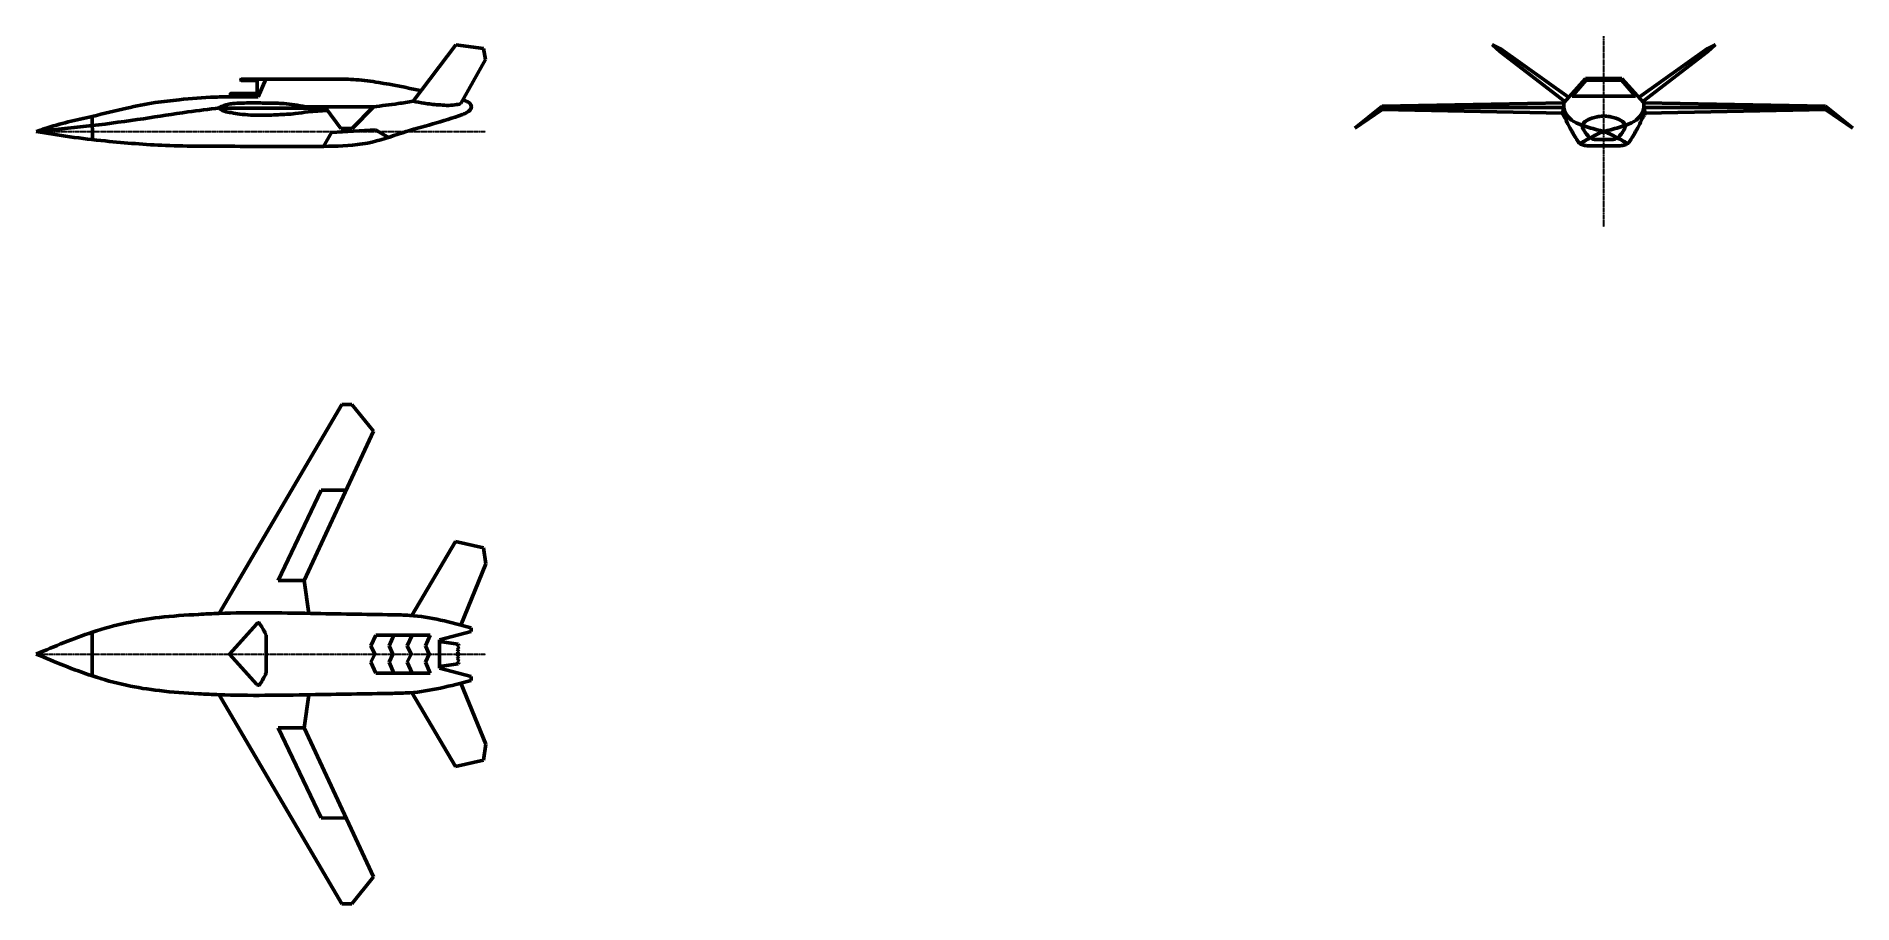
# Model space of a CAD drawing. Header units: millimetres. Extents: x 34771 to 1932156, y -475559 to 1027176.
# Drawn here: x 67704 to 102467, y -93242 to -76643 of the extents above; entities that cross this region are included whole.
import ezdxf

# ---------------------------------------------------------------- set-up
doc = ezdxf.new("R2010")
doc.units = ezdxf.units.MM
doc.linetypes.add('CENTER', pattern=[2, 1.25, -0.25, 0.25, -0.25])
doc.layers.add('_axes (Оси)', color=6, linetype='CENTER', lineweight=30)
doc.layers.add('_basic (Основной)', color=4, linetype='Continuous', lineweight=60)

msp = doc.modelspace()

# ---------------------------------------------------------------- linework, layer by layer
at = {"layer": '_axes (Оси)', "transparency": 33554687}
for p, q in [((97704.313, -80287.45), (97704.313, -76642.944)), ((67704.313, -78465.197), (76298.156, -78465.197)), ((67704.313, -88465.197), (76304.395, -88465.197))]:
    msp.add_line(p, q, dxfattribs=at)
at = {"layer": '_basic (Основной)', "transparency": 33554687}
for p, q in [((74916.355, -77884.206), (75730.343, -76803.366)), ((75730.343, -76803.366), (76263.127, -76875.214)), ((95565.989, -76800.872), (95715.685, -76935.477)), ((95565.989, -76800.872), (95721.402, -76878.708)), ((99842.637, -76800.872), (99687.224, -76878.708)), ((99842.637, -76800.872), (99692.941, -76935.477)), ((76298.156, -77085.232), (75831.712, -77931.582)), ((76263.127, -76875.214), (76298.156, -77085.232)), ((95715.685, -76935.477), (96958.805, -77890.342)), ((95721.402, -76878.708), (97030.741, -77810.391)), ((99687.224, -76878.708), (98377.885, -77810.391)), ((99692.941, -76935.477), (98449.821, -77890.342)), ((72096.859, -77460.946), (71628.008, -77460.946)), ((71629.052, -77490.804), (71928.171, -77490.804)), ((71928.171, -77490.804), (71928.171, -77739.033)), ((71950.769, -77800.456), (72096.859, -77460.946)), ((97356.837, -77447.961), (96936.984, -77914.595)), ((97366.296, -77479.494), (97159.874, -77715.431)), ((97704.313, -77447.961), (97356.837, -77447.961)), ((97704.313, -77479.494), (97366.296, -77479.494)), ((97704.313, -77447.961), (98051.789, -77447.961)), ((97704.313, -77479.494), (98042.33, -77479.494)), ((98042.33, -77479.494), (98248.752, -77715.431)), ((98051.789, -77447.961), (98471.642, -77914.595)), ((71928.171, -77739.033), (71421.428, -77739.033)), ((71422.098, -77749.931), (71972.509, -77749.931)), ((71422.098, -77749.931), (71422.16, -77802.205)), ((97159.874, -77715.431), (97100.349, -77789.916)), ((97100.349, -77789.916), (97704.313, -77789.916)), ((98308.277, -77789.916), (97704.313, -77789.916)), ((98248.752, -77715.431), (98308.277, -77789.916)), ((68769.909, -78175.198), (68779.371, -78619.263)), ((73246.726, -78020.576), (71207.442, -78020.576)), ((74156.016, -77990.692), (72854.39, -77990.065)), ((72905.677, -78086.549), (73276.703, -78061.34)), ((73532.944, -78409.779), (73246.726, -78020.576)), ((73747.859, -78409.779), (74156.016, -77990.692)), ((93459.811, -77979.527), (92941.584, -78402.271)), ((93459.743, -78006.694), (92941.584, -78402.271)), ((93459.205, -78040.478), (92941.584, -78402.271)), ((96910.292, -78111.138), (93459.205, -78040.478)), ((96936.984, -78006.694), (93459.743, -78006.694)), ((96936.984, -77914.595), (93459.811, -77979.527)), ((96936.984, -78006.694), (96910.292, -78111.138)), ((96936.984, -77914.595), (96936.984, -78006.694)), ((98471.642, -77914.595), (98471.642, -78006.694)), ((98471.642, -77914.595), (101948.815, -77979.527)), ((98471.642, -78006.694), (101948.883, -78006.694)), ((98471.642, -78006.694), (98498.334, -78111.138)), ((98498.334, -78111.138), (101949.421, -78040.478)), ((101948.815, -77979.527), (102467.042, -78402.271)), ((101948.883, -78006.694), (102467.042, -78402.271)), ((101949.421, -78040.478), (102467.042, -78402.271)), ((73202.038, -78748.903), (73353.437, -78485.807)), ((73353.437, -78485.807), (74196.546, -78430.15)), ((73532.944, -78409.779), (73747.859, -78409.779)), ((74196.546, -78430.15), (74442.479, -78576.333)), ((71205.195, -87687.356), (73548.217, -83688.34)), ((73548.217, -83688.34), (73739.67, -83688.34)), ((73739.67, -83688.34), (74160.36, -84201.88)), ((74160.36, -84201.88), (72827.634, -87054.335)), ((72330.536, -87054.335), (73158.997, -85330.346)), ((73158.997, -85330.346), (73634.27, -85327.878)), ((74891.457, -87728.358), (75723.796, -86310.775)), ((75723.796, -86310.775), (76262.087, -86433.029)), ((76262.087, -86433.029), (76304.395, -86739.549)), ((76304.395, -86739.549), (75830.628, -87909.5)), ((72827.634, -87054.335), (72330.536, -87054.335)), ((72827.634, -87054.335), (72921.218, -87686.918)), ((71923.292, -87884.884), (71402.2, -88465.197)), ((68775.252, -88047.108), (68775.252, -88465.197)), ((72105.44, -88104.121), (72105.44, -88465.197)), ((74108.418, -88309.917), (74201.265, -88101.412)), ((74201.265, -88101.412), (74548.932, -88101.412)), ((74456.085, -88309.917), (74548.932, -88101.412)), ((74548.932, -88101.412), (74896.599, -88101.412)), ((74803.752, -88309.917), (74896.599, -88101.412)), ((74896.599, -88101.412), (75244.266, -88101.412)), ((75151.419, -88309.917), (75244.266, -88101.412)), ((76026.12, -88035.208), (75419.989, -88195.794)), ((75419.989, -88195.794), (75419.989, -88465.197)), ((75419.989, -88225.427), (75778.465, -88277.617)), ((75778.465, -88277.617), (75790.898, -88307.76)), ((76026.12, -87961.33), (76026.12, -88035.208)), ((68775.252, -88883.286), (68775.252, -88465.197)), ((71923.292, -89045.51), (71402.2, -88465.197)), ((72105.44, -88826.273), (72105.44, -88465.197)), ((74180.401, -88465.197), (74108.418, -88309.917)), ((74180.401, -88465.197), (74108.418, -88620.477)), ((74108.418, -88620.477), (74201.265, -88828.982)), ((74528.068, -88465.197), (74456.085, -88309.917)), ((74528.068, -88465.197), (74456.085, -88620.477)), ((74456.085, -88620.477), (74548.932, -88828.982)), ((74875.735, -88465.197), (74803.752, -88309.917)), ((74875.735, -88465.197), (74803.752, -88620.477)), ((74803.752, -88620.477), (74896.599, -88828.982)), ((75223.401, -88465.197), (75151.419, -88309.917)), ((75223.401, -88465.197), (75151.419, -88620.477)), ((75151.419, -88620.477), (75244.266, -88828.982)), ((75419.989, -88734.6), (75419.989, -88465.197)), ((75791.293, -88374.012), (75758.142, -88415.025)), ((75758.142, -88415.025), (75792.475, -88465.197)), ((75758.142, -88515.369), (75792.475, -88465.197)), ((75791.293, -88556.382), (75758.142, -88515.369)), ((75790.898, -88307.76), (75762.878, -88335.759)), ((75762.878, -88335.759), (75791.293, -88374.012)), ((75762.878, -88594.636), (75791.293, -88556.382)), ((75790.898, -88622.634), (75762.878, -88594.636)), ((75778.465, -88652.777), (75790.898, -88622.634)), ((74201.265, -88828.982), (74548.932, -88828.982)), ((74548.932, -88828.982), (74896.599, -88828.982)), ((74896.599, -88828.982), (75244.266, -88828.982)), ((75419.989, -88704.968), (75778.465, -88652.777)), ((76026.12, -88895.187), (75419.989, -88734.6)), ((76026.12, -88969.064), (76026.12, -88895.187)), ((71205.195, -89243.038), (73548.217, -93242.055)), ((72827.634, -89876.059), (72921.218, -89243.477)), ((74891.457, -89202.037), (75723.796, -90619.619)), ((76304.395, -90190.845), (75830.628, -89020.894)), ((72827.634, -89876.059), (72330.536, -89876.059)), ((72330.536, -89876.059), (73158.997, -91600.049)), ((74160.36, -92728.514), (72827.634, -89876.059)), ((76262.087, -90497.365), (76304.395, -90190.845)), ((75723.796, -90619.619), (76262.087, -90497.365)), ((73158.997, -91600.049), (73634.27, -91602.516)), ((73739.67, -93242.055), (74160.36, -92728.514)), ((73548.217, -93242.055), (73739.67, -93242.055))]:
    msp.add_line(p, q, dxfattribs=at)
for points in [[(71628.008, -77460.946), (71620.685, -77468.226), (71620.267, -77480.769), (71629.052, -77490.804)], [(72096.859, -77460.946), (72449.511, -77460.946), (72712.109, -77460.946), (73091.731, -77460.946), (73414.219, -77460.946), (73825.495, -77473.599), (74256.443, -77527.193), (75051.351, -77680.187)], [(67704.313, -78465.197), (67865.69, -78409.178), (68771.115, -78174.916), (69433.946, -78018.191), (69975.839, -77911.245), (70436.673, -77856.557), (71122.959, -77805.631), (71468.329, -77802.153), (71950.769, -77800.456)], [(75869.018, -77863.892), (75962.384, -77897.837), (75997.151, -77918.684), (76020.331, -77951.113), (76030.762, -77992.806), (75991.359, -78068.088), (75910.229, -78117.888), (75863.872, -78136.419), (74711.391, -78487.758), (74044.663, -78685.011), (73848.102, -78714.66), (73113.78, -78749.868), (71505.231, -78748.17), (70175.744, -78731.208), (69024.905, -78645.467), (68345.438, -78565.02), (67704.313, -78465.197)], [(71421.428, -77739.033), (71418.295, -77741.173), (71417.8, -77747.453), (71419.125, -77749.27), (71422.098, -77749.931)], [(67704.313, -78465.197), (67844.839, -78451.189), (68775.527, -78350.977), (69757.234, -78219.118), (70605.749, -78090.605), (71207.442, -78013.248)], [(71207.442, -78013.248), (71221.731, -77998.473), (71269.118, -77976.312), (71361.595, -77947.824), (71464.503, -77929.758), (71629.991, -77920.912)], [(71207.442, -78013.248), (71231.775, -78037.491), (71304.095, -78076.27), (71434.181, -78103.591), (71598.428, -78130.545), (71807.269, -78148.595), (71994.664, -78154.235), (72332.201, -78142.954), (72659.577, -78122.648), (72905.677, -78086.549)], [(71629.822, -77920.916), (71842.694, -77915.836), (72150.592, -77922.128), (72438.744, -77929.118), (72854.39, -77990.065)], [(74916.355, -77884.206), (74628.605, -77929.994), (74156.016, -77990.692)], [(75831.712, -77931.582), (75715.568, -77955.53), (75398.48, -77953.688), (75125.634, -77924.212), (74916.355, -77884.206)], [(96910.292, -78111.138), (96943.977, -78175.441), (97095.316, -78463.586), (97168.908, -78588.344), (97221.475, -78668.451), (97284.553, -78714.415), (97363.403, -78735.427), (97463.497, -78740.21), (97704.313, -78740.21)], [(97704.313, -78465.197), (97568.967, -78430.739), (97269.355, -78335.354), (97086.404, -78245.267), (96974.902, -78104.493), (96936.984, -78006.694)], [(97286.724, -78341.589), (97348.668, -78271.755), (97475.197, -78207.775), (97579.546, -78183.022), (97648.585, -78173.543), (97704.313, -78166.169)], [(97704.313, -78465.197), (97839.659, -78430.739), (98139.271, -78335.354), (98322.222, -78245.267), (98433.724, -78104.493), (98471.642, -78006.694)], [(98498.334, -78111.138), (98464.649, -78175.441), (98313.311, -78463.586), (98239.718, -78588.344), (98187.151, -78668.451), (98124.073, -78714.415), (98045.223, -78735.427), (97945.13, -78740.21), (97704.313, -78740.21)], [(98121.902, -78341.589), (98059.958, -78271.755), (97933.429, -78207.775), (97829.08, -78183.022), (97760.041, -78173.543), (97704.313, -78166.169)], [(97704.313, -78465.197), (97624.647, -78494.329), (97496.051, -78560.57), (97358.175, -78630.785), (97252.966, -78696.153)], [(97286.724, -78341.589), (97304.919, -78405.118), (97353.682, -78487.457), (97442.115, -78587.721)], [(97704.313, -78465.197), (97783.979, -78494.329), (97912.575, -78560.57), (98050.451, -78630.785), (98155.66, -78696.153)], [(98121.902, -78341.589), (98103.708, -78405.118), (98054.944, -78487.457), (97966.511, -78587.721)], [(97442.115, -78587.721), (97494.179, -78610.331), (97553.221, -78618.482), (97667.583, -78620.062), (97704.313, -78620.062)], [(97966.511, -78587.721), (97914.447, -78610.331), (97855.405, -78618.482), (97741.043, -78620.062), (97704.313, -78620.062)], [(67704.313, -88465.197), (68777.413, -88046.399), (69429.175, -87868.768), (70058.716, -87765.151), (70810.467, -87705.94), (71203.004, -87687.437), (72950.913, -87687.437), (74523.507, -87713.054)], [(72105.44, -88104.121), (71984.088, -87890.029), (71970.603, -87875.058), (71951.128, -87869.069), (71923.292, -87884.884)], [(74523.507, -87713.054), (74850.248, -87725.139), (76026.12, -87961.33)], [(67704.313, -88465.197), (68777.413, -88883.995), (69429.175, -89061.626), (70058.716, -89165.243), (70810.467, -89224.454), (71203.004, -89242.957), (72950.913, -89242.957), (74523.507, -89217.34)], [(72105.44, -88826.273), (71984.088, -89040.365), (71970.603, -89055.336), (71951.128, -89061.325), (71923.292, -89045.51)], [(74523.507, -89217.34), (74850.248, -89205.255), (76026.12, -88969.064)]]:
    msp.add_spline(points, degree=3, dxfattribs=at)

doc.saveas('drawing.dxf')
